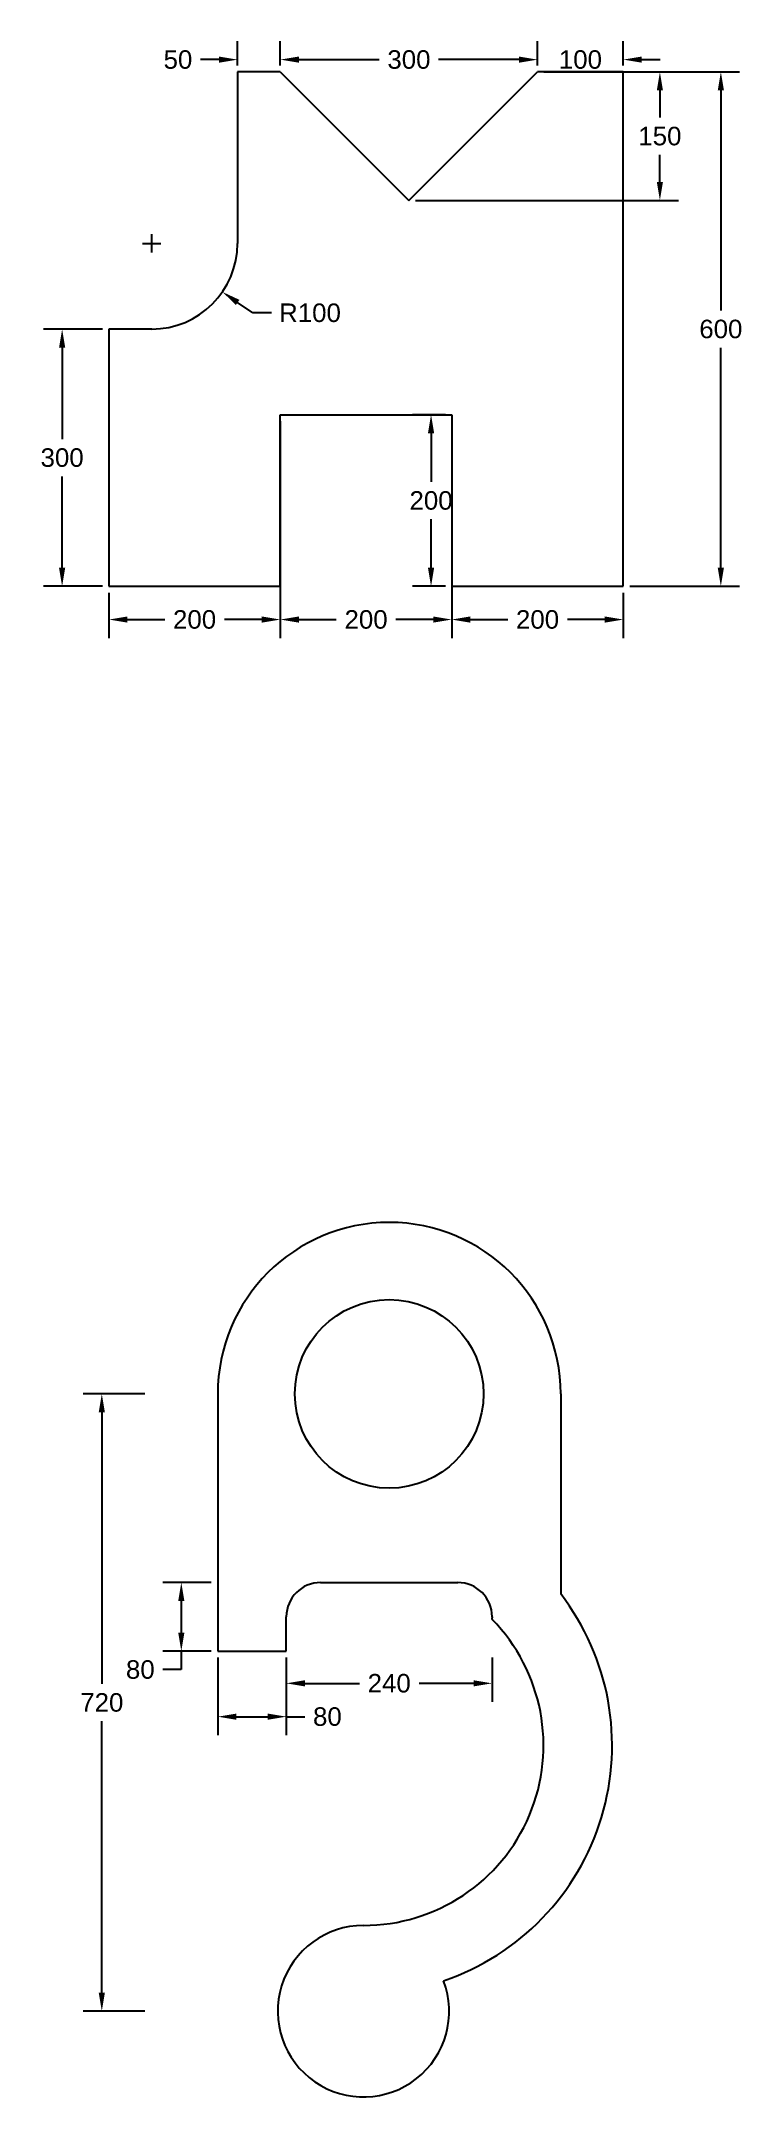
# Model space of a CAD drawing. Header units: millimetres. Extents: x -642 to 10240, y -4341 to 2988.
# Drawn here: x 2212 to 3030, y -140 to 2258 of the extents above; entities that cross this region are included whole.
import ezdxf

# ---------------------------------------------------------------- set-up
doc = ezdxf.new("R2010")
doc.units = ezdxf.units.MM
doc.styles.get("Standard").update_dxf_attribs({"font": 'arial.ttf'})
doc.dimstyles.get("Standard").update_dxf_attribs({"dimscale": 120, "dimtxt": 0.18, "dimasz": 0.18, "dimexe": 0.18, "dimexo": 0.0625, "dimgap": 0.09, "dimtad": 0, "dimtih": 1, "dimtoh": 1, "dimdec": 0, "dimzin": 0, "dimdsep": 46, "dimtxsty": 'Standard', "dimcen": 0.09, "dimadec": 0, "dimazin": 0, "dimtfac": 1, "dimtdec": 0, "dimtofl": 0, "dimtmove": 0, "dimatfit": 3, "dimfxl": 1, "dimtolj": 1, "dimtzin": 0, "dimarcsym": 0})

msp = doc.modelspace()

# ---------------------------------------------------------------- blocks, each defined once
blk = doc.blocks.new('*D7')
at = {"color": 0, "lineweight": -2, "transparency": 16777216}
for p, q in [((2441.4, 2229.7), (2441.4, 2258.1)), ((2491.4, 2229.7), (2491.4, 2258.1)), ((2419.8, 2236.5), (2398.2, 2236.5)), ((2513, 2236.5), (2534.6, 2236.5))]:
    blk.add_line(p, q, dxfattribs=at)
at = {"color": 0, "transparency": 16777216}
for points in [[(2419.8, 2240.1), (2419.8, 2232.9), (2441.4, 2236.5)], [(2513, 2240.1), (2513, 2232.9), (2491.4, 2236.5)]]:
    blk.add_solid(points, dxfattribs=at)
at = {"layer": 'Defpoints', "color": 0, "transparency": 16777216}
for p in [(2441.4, 2236.5), (2441.4, 2222.2), (2491.4, 2222.2)]:
    blk.add_point(p, dxfattribs=at)
at = {"color": 0, "transparency": 16777216, "insert": (2372, 2236.5), "char_height": 21.6, "attachment_point": 5}
blk.add_mtext('\\A1;50', dxfattribs=at)
blk = doc.blocks.new('*D8')
at = {"color": 0, "lineweight": -2, "transparency": 16777216}
for p, q in [((2491.4, 2229.7), (2491.4, 2258.1)), ((2791.4, 2229.7), (2791.4, 2258.1)), ((2513, 2236.5), (2606.8, 2236.5)), ((2769.8, 2236.5), (2676, 2236.5))]:
    blk.add_line(p, q, dxfattribs=at)
at = {"color": 0, "transparency": 16777216}
for points in [[(2513, 2240.1), (2513, 2232.9), (2491.4, 2236.5)], [(2769.8, 2240.1), (2769.8, 2232.9), (2791.4, 2236.5)]]:
    blk.add_solid(points, dxfattribs=at)
at = {"layer": 'Defpoints', "color": 0, "transparency": 16777216}
for p in [(2791.4, 2236.5), (2491.4, 2222.2), (2791.4, 2222.2)]:
    blk.add_point(p, dxfattribs=at)
at = {"color": 0, "transparency": 16777216, "insert": (2641.4, 2236.5), "char_height": 21.6, "attachment_point": 5}
blk.add_mtext('\\A1;300', dxfattribs=at)
blk = doc.blocks.new('*D9')
at = {"color": 0, "lineweight": -2, "transparency": 16777216}
for p, q in [((2791.4, 2229.7), (2791.4, 2258.1)), ((2891.4, 2229.7), (2891.4, 2258.1)), ((2769.8, 2236.5), (2748.2, 2236.5)), ((2913, 2236.5), (2934.6, 2236.5))]:
    blk.add_line(p, q, dxfattribs=at)
at = {"color": 0, "transparency": 16777216}
for points in [[(2769.8, 2240.1), (2769.8, 2232.9), (2791.4, 2236.5)], [(2913, 2240.1), (2913, 2232.9), (2891.4, 2236.5)]]:
    blk.add_solid(points, dxfattribs=at)
at = {"layer": 'Defpoints', "color": 0, "transparency": 16777216}
for p in [(2791.4, 2236.5), (2791.4, 2222.2), (2891.4, 2222.2)]:
    blk.add_point(p, dxfattribs=at)
at = {"color": 0, "transparency": 16777216, "insert": (2841.4, 2236.5), "char_height": 21.6, "attachment_point": 5}
blk.add_mtext('\\A1;100', dxfattribs=at)
blk = doc.blocks.new('*D10')
at = {"color": 0, "lineweight": -2, "transparency": 16777216}
for p, q in [((2798.9, 2222.2), (2955.7, 2222.2)), ((2934.1, 2200.6), (2934.1, 2169)), ((2934.1, 2093.8), (2934.1, 2125.4)), ((2648.9, 2072.2), (2955.7, 2072.2))]:
    blk.add_line(p, q, dxfattribs=at)
at = {"color": 0, "transparency": 16777216}
for points in [[(2930.5, 2200.6), (2937.7, 2200.6), (2934.1, 2222.2)], [(2930.5, 2093.8), (2937.7, 2093.8), (2934.1, 2072.2)]]:
    blk.add_solid(points, dxfattribs=at)
at = {"layer": 'Defpoints', "color": 0, "transparency": 16777216}
for p in [(2791.4, 2222.2), (2934.1, 2222.2), (2641.4, 2072.2)]:
    blk.add_point(p, dxfattribs=at)
at = {"color": 0, "transparency": 16777216, "insert": (2934.1, 2147.2), "char_height": 21.6, "attachment_point": 5}
blk.add_mtext('\\A1;150', dxfattribs=at)
blk = doc.blocks.new('*D11')
at = {"color": 0, "lineweight": -2, "transparency": 16777216}
for p, q in [((2283.9, 1922.2), (2215.3, 1922.2)), ((2236.9, 1900.6), (2236.9, 1794)), ((2236.9, 1643.8), (2236.9, 1750.4)), ((2283.9, 1622.2), (2215.3, 1622.2))]:
    blk.add_line(p, q, dxfattribs=at)
at = {"color": 0, "transparency": 16777216}
for points in [[(2233.3, 1900.6), (2240.5, 1900.6), (2236.9, 1922.2)], [(2233.3, 1643.8), (2240.5, 1643.8), (2236.9, 1622.2)]]:
    blk.add_solid(points, dxfattribs=at)
at = {"layer": 'Defpoints', "color": 0, "transparency": 16777216}
for p in [(2291.4, 1922.2), (2236.9, 1622.2), (2291.4, 1622.2)]:
    blk.add_point(p, dxfattribs=at)
at = {"color": 0, "transparency": 16777216, "insert": (2236.9, 1772.2), "char_height": 21.6, "attachment_point": 5}
blk.add_mtext('\\A1;300', dxfattribs=at)
blk = doc.blocks.new('*D12')
at = {"color": 0, "lineweight": -2, "transparency": 16777216}
for p, q in [((2330.6, 2022.2), (2352.2, 2022.2)), ((2341.4, 2011.4), (2341.4, 2033)), ((2459.4, 1941.1), (2441.6, 1953.4)), ((2481, 1941.1), (2459.4, 1941.1))]:
    blk.add_line(p, q, dxfattribs=at)
at = {"color": 0, "transparency": 16777216}
blk.add_solid([(2443.7, 1956.3), (2439.6, 1950.4), (2423.8, 1965.6)], dxfattribs=at)
at = {"layer": 'Defpoints', "color": 0, "transparency": 16777216}
for p in [(2341.4, 2022.2), (2423.8, 1965.6)]:
    blk.add_point(p, dxfattribs=at)
at = {"color": 0, "transparency": 16777216, "insert": (2526, 1941.1), "char_height": 21.6, "attachment_point": 5}
blk.add_mtext('\\A1;R100', dxfattribs=at)
blk = doc.blocks.new('*D13')
at = {"color": 0, "lineweight": -2, "transparency": 16777216}
for p, q in [((2683.9, 1822.2), (2645.6, 1822.2)), ((2667.2, 1800.6), (2667.2, 1744)), ((2667.2, 1643.8), (2667.2, 1700.4)), ((2683.9, 1622.2), (2645.6, 1622.2))]:
    blk.add_line(p, q, dxfattribs=at)
at = {"color": 0, "transparency": 16777216}
for points in [[(2663.6, 1800.6), (2670.8, 1800.6), (2667.2, 1822.2)], [(2663.6, 1643.8), (2670.8, 1643.8), (2667.2, 1622.2)]]:
    blk.add_solid(points, dxfattribs=at)
at = {"layer": 'Defpoints', "color": 0, "transparency": 16777216}
for p in [(2691.4, 1822.2), (2667.2, 1622.2), (2691.4, 1622.2)]:
    blk.add_point(p, dxfattribs=at)
at = {"color": 0, "transparency": 16777216, "insert": (2667.2, 1722.2), "char_height": 21.6, "attachment_point": 5}
blk.add_mtext('\\A1;200', dxfattribs=at)
blk = doc.blocks.new('*D14')
at = {"color": 0, "lineweight": -2, "transparency": 16777216}
for p, q in [((2291.4, 1614.7), (2291.4, 1561.8)), ((2491.4, 1614.7), (2491.4, 1561.8)), ((2313, 1583.4), (2356.6, 1583.4)), ((2469.8, 1583.4), (2426.2, 1583.4))]:
    blk.add_line(p, q, dxfattribs=at)
at = {"color": 0, "transparency": 16777216}
for points in [[(2313, 1587), (2313, 1579.8), (2291.4, 1583.4)], [(2469.8, 1587), (2469.8, 1579.8), (2491.4, 1583.4)]]:
    blk.add_solid(points, dxfattribs=at)
at = {"layer": 'Defpoints', "color": 0, "transparency": 16777216}
for p in [(2291.4, 1622.2), (2491.4, 1622.2), (2491.4, 1583.4)]:
    blk.add_point(p, dxfattribs=at)
at = {"color": 0, "transparency": 16777216, "insert": (2391.4, 1583.4), "char_height": 21.6, "attachment_point": 5}
blk.add_mtext('\\A1;200', dxfattribs=at)
blk = doc.blocks.new('*D15')
at = {"color": 0, "lineweight": -2, "transparency": 16777216}
for p, q in [((2691.4, 1614.7), (2691.4, 1561.8)), ((2891.4, 1614.7), (2891.4, 1561.8)), ((2713, 1583.4), (2756.6, 1583.4)), ((2869.8, 1583.4), (2826.2, 1583.4))]:
    blk.add_line(p, q, dxfattribs=at)
at = {"color": 0, "transparency": 16777216}
for points in [[(2713, 1587), (2713, 1579.8), (2691.4, 1583.4)], [(2869.8, 1587), (2869.8, 1579.8), (2891.4, 1583.4)]]:
    blk.add_solid(points, dxfattribs=at)
at = {"layer": 'Defpoints', "color": 0, "transparency": 16777216}
for p in [(2691.4, 1622.2), (2891.4, 1622.2), (2891.4, 1583.4)]:
    blk.add_point(p, dxfattribs=at)
at = {"color": 0, "transparency": 16777216, "insert": (2791.4, 1583.4), "char_height": 21.6, "attachment_point": 5}
blk.add_mtext('\\A1;200', dxfattribs=at)
blk = doc.blocks.new('*D16')
at = {"color": 0, "lineweight": -2, "transparency": 16777216}
for p, q in [((2491.4, 1814.7), (2491.4, 1561.8)), ((2691.4, 1814.7), (2691.4, 1561.8)), ((2513, 1583.4), (2556.6, 1583.4)), ((2669.8, 1583.4), (2626.2, 1583.4))]:
    blk.add_line(p, q, dxfattribs=at)
at = {"color": 0, "transparency": 16777216}
for points in [[(2513, 1587), (2513, 1579.8), (2491.4, 1583.4)], [(2669.8, 1587), (2669.8, 1579.8), (2691.4, 1583.4)]]:
    blk.add_solid(points, dxfattribs=at)
at = {"layer": 'Defpoints', "color": 0, "transparency": 16777216}
for p in [(2491.4, 1822.2), (2691.4, 1822.2), (2691.4, 1583.4)]:
    blk.add_point(p, dxfattribs=at)
at = {"color": 0, "transparency": 16777216, "insert": (2591.4, 1583.4), "char_height": 21.6, "attachment_point": 5}
blk.add_mtext('\\A1;200', dxfattribs=at)
blk = doc.blocks.new('*D17')
at = {"color": 0, "lineweight": -2, "transparency": 16777216}
for p, q in [((2898.9, 2222.2), (3026.8, 2222.2)), ((3005.2, 2200.6), (3005.2, 1944)), ((3005.2, 1643.8), (3005.2, 1900.4)), ((2898.9, 1622.2), (3026.8, 1622.2))]:
    blk.add_line(p, q, dxfattribs=at)
at = {"color": 0, "transparency": 16777216}
for points in [[(3001.6, 2200.6), (3008.8, 2200.6), (3005.2, 2222.2)], [(3001.6, 1643.8), (3008.8, 1643.8), (3005.2, 1622.2)]]:
    blk.add_solid(points, dxfattribs=at)
at = {"layer": 'Defpoints', "color": 0, "transparency": 16777216}
for p in [(2891.4, 2222.2), (3005.2, 2222.2), (2891.4, 1622.2)]:
    blk.add_point(p, dxfattribs=at)
at = {"color": 0, "transparency": 16777216, "insert": (3005.2, 1922.2), "char_height": 21.6, "attachment_point": 5}
blk.add_mtext('\\A1;600', dxfattribs=at)
blk = doc.blocks.new('*D49')
at = {"color": 0, "lineweight": -2, "transparency": 16777216}
for p, q in [((2333.3, 680.2), (2261.6, 680.2)), ((2283.2, 658.6), (2283.2, 342.1)), ((2283.2, -18.2), (2283.2, 298.4)), ((2333.3, -39.8), (2261.6, -39.8))]:
    blk.add_line(p, q, dxfattribs=at)
at = {"color": 0, "transparency": 16777216}
for points in [[(2279.6, 658.6), (2286.8, 658.6), (2283.2, 680.2)], [(2279.6, -18.2), (2286.8, -18.2), (2283.2, -39.8)]]:
    blk.add_solid(points, dxfattribs=at)
at = {"layer": 'Defpoints', "color": 0, "transparency": 16777216}
for p in [(2340.8, 680.2), (2283.2, -39.8), (2340.8, -39.8)]:
    blk.add_point(p, dxfattribs=at)
at = {"color": 0, "transparency": 16777216, "insert": (2283.2, 320.2), "char_height": 21.6, "attachment_point": 5}
blk.add_mtext('\\A1;720', dxfattribs=at)
blk = doc.blocks.new('*D50')
at = {"color": 0, "lineweight": -2, "transparency": 16777216}
for p, q in [((2410.9, 460.2), (2354.3, 460.2)), ((2375.9, 438.6), (2375.9, 401.8)), ((2410.9, 380.2), (2354.3, 380.2)), ((2375.9, 380.2), (2375.9, 358.6)), ((2375.9, 358.6), (2354.3, 358.6))]:
    blk.add_line(p, q, dxfattribs=at)
at = {"color": 0, "transparency": 16777216}
for points in [[(2372.3, 438.6), (2379.5, 438.6), (2375.9, 460.2)], [(2372.3, 401.8), (2379.5, 401.8), (2375.9, 380.2)]]:
    blk.add_solid(points, dxfattribs=at)
at = {"layer": 'Defpoints', "color": 0, "transparency": 16777216}
for p in [(2418.4, 460.2), (2375.9, 380.2), (2418.4, 380.2)]:
    blk.add_point(p, dxfattribs=at)
at = {"color": 0, "transparency": 16777216, "insert": (2328.1, 358.6), "char_height": 21.6, "attachment_point": 5}
blk.add_mtext('\\A1;80', dxfattribs=at)
blk = doc.blocks.new('*D51')
at = {"color": 0, "lineweight": -2, "transparency": 16777216}
for p, q in [((2418.4, 372.7), (2418.4, 282.1)), ((2498.4, 372.7), (2498.4, 282.1)), ((2440, 303.7), (2476.8, 303.7)), ((2498.4, 303.7), (2520, 303.7))]:
    blk.add_line(p, q, dxfattribs=at)
at = {"color": 0, "transparency": 16777216}
for points in [[(2440, 307.3), (2440, 300.1), (2418.4, 303.7)], [(2476.8, 307.3), (2476.8, 300.1), (2498.4, 303.7)]]:
    blk.add_solid(points, dxfattribs=at)
at = {"layer": 'Defpoints', "color": 0, "transparency": 16777216}
for p in [(2418.4, 380.2), (2498.4, 380.2), (2498.4, 303.7)]:
    blk.add_point(p, dxfattribs=at)
at = {"color": 0, "transparency": 16777216, "insert": (2546.3, 303.7), "char_height": 21.6, "attachment_point": 5}
blk.add_mtext('\\A1;80', dxfattribs=at)
blk = doc.blocks.new('*D52')
at = {"color": 0, "lineweight": -2, "transparency": 16777216}
for p, q in [((2498.4, 372.7), (2498.4, 321)), ((2738.4, 372.7), (2738.4, 321)), ((2520, 342.6), (2583.6, 342.6)), ((2716.8, 342.6), (2653.3, 342.6))]:
    blk.add_line(p, q, dxfattribs=at)
at = {"color": 0, "transparency": 16777216}
for points in [[(2520, 346.2), (2520, 339), (2498.4, 342.6)], [(2716.8, 346.2), (2716.8, 339), (2738.4, 342.6)]]:
    blk.add_solid(points, dxfattribs=at)
at = {"layer": 'Defpoints', "color": 0, "transparency": 16777216}
for p in [(2498.4, 380.2), (2738.4, 380.2), (2738.4, 342.6)]:
    blk.add_point(p, dxfattribs=at)
at = {"color": 0, "transparency": 16777216, "insert": (2618.4, 342.6), "char_height": 21.6, "attachment_point": 5}
blk.add_mtext('\\A1;240', dxfattribs=at)

# ---------------------------------------------------------------- dimensions: what is measured, and where the dimension line sits
for base, p1, p2, picture, middle in [((2441.4, 2236.5), (2491.4, 2222.2), (2441.4, 2222.2), '*D7', (2372, 2236.5)), ((2791.4, 2236.5), (2491.4, 2222.2), (2791.4, 2222.2), '*D8', (2641.4, 2236.5)), ((2791.4, 2236.5), (2891.4, 2222.2), (2791.4, 2222.2), '*D9', (2841.4, 2236.5)), ((2691.4, 1583.4), (2491.4, 1822.2), (2691.4, 1822.2), '*D16', (2591.4, 1583.4)), ((2491.4, 1583.4), (2291.4, 1622.2), (2491.4, 1622.2), '*D14', (2391.4, 1583.4)), ((2891.4, 1583.4), (2691.4, 1622.2), (2891.4, 1622.2), '*D15', (2791.4, 1583.4)), ((2498.4, 303.7), (2418.4, 380.2), (2498.4, 380.2), '*D51', (2546.3, 303.7)), ((2738.4, 342.6), (2498.4, 380.2), (2738.4, 380.2), '*D52', (2618.4, 342.6))]:
    dim = msp.add_linear_dim(base=base, p1=p1, p2=p2, dimstyle='Standard')
    dim.commit()
    dim.dimension.update_dxf_attribs({"geometry": picture, "text_midpoint": middle})
for base, p1, p2, picture, middle in [((2934.1, 2222.2), (2641.4, 2072.2), (2791.4, 2222.2), '*D10', (2934.1, 2147.2)), ((3005.2, 2222.2), (2891.4, 1622.2), (2891.4, 2222.2), '*D17', (3005.2, 1922.2)), ((2236.9, 1622.2), (2291.4, 1922.2), (2291.4, 1622.2), '*D11', (2236.9, 1772.2)), ((2667.2, 1622.2), (2691.4, 1822.2), (2691.4, 1622.2), '*D13', (2667.2, 1722.2)), ((2283.2, -39.8), (2340.8, 680.2), (2340.8, -39.8), '*D49', (2283.2, 320.2)), ((2375.9, 380.2), (2418.4, 460.2), (2418.4, 380.2), '*D50', (2328.1, 358.6))]:
    dim = msp.add_linear_dim(base=base, p1=p1, p2=p2, angle=90, dimstyle='Standard')
    dim.commit()
    dim.dimension.update_dxf_attribs({"geometry": picture, "text_midpoint": middle})
dim = msp.add_radius_dim(center=(2341.4, 2022.2), mpoint=(2423.8, 1965.6), dimstyle='Standard')
dim.commit()
dim.dimension.update_dxf_attribs({"geometry": '*D12', "text_midpoint": (2526, 1941.1)})

# ---------------------------------------------------------------- linework, layer by layer
for p, q in [((2491.4, 2222.2), (2441.4, 2222.2)), ((2441.4, 2222.2), (2441.4, 2022.2)), ((2491.4, 2222.2), (2641.4, 2072.2)), ((2641.4, 2072.2), (2791.4, 2222.2)), ((2891.4, 2222.2), (2791.4, 2222.2)), ((2891.4, 2072.2), (2891.4, 2222.2)), ((2891.4, 1622.2), (2891.4, 2072.2)), ((2291.4, 1922.2), (2291.4, 1622.2)), ((2341.4, 1922.2), (2291.4, 1922.2)), ((2491.4, 1622.2), (2491.4, 1822.2)), ((2491.4, 1822.2), (2691.4, 1822.2)), ((2691.4, 1822.2), (2691.4, 1622.2)), ((2291.4, 1622.2), (2491.4, 1622.2)), ((2691.4, 1622.2), (2891.4, 1622.2)), ((2418.4, 680.2), (2418.4, 380.2)), ((2818.4, 680.2), (2818.4, 446.9)), ((2538.4, 460.2), (2698.4, 460.2)), ((2498.4, 380.2), (2498.4, 420.2)), ((2418.4, 380.2), (2498.4, 380.2))]:
    msp.add_line(p, q)
msp.add_circle((2618.4, 680.2), 110)
for centre, radius, start, end in [((2341.4, 2022.2), 100, 270, 0), ((2618.4, 680.2), 200, 0, 180), ((2538.4, 420.2), 40, 90, 180), ((2698.4, 420.2), 40, 0, 90), ((2588.4, 270.2), 290, 288.8075, 37.5235), ((2588.4, 270.2), 210, 270, 44.4153), ((2588.4, -39.8), 100, 90, 20.7836)]:
    msp.add_arc(centre, radius, start, end)
msp.add_open_spline([(2738.4, 420.2), (2738.4, 419.2), (2737.7, 417.9), (2738.4, 417.2)], degree=3)
msp.add_open_spline([(2738.4, 420.2), (2738.4, 419.2), (2737.7, 417.9), (2738.4, 417.2)], degree=3)

msp.set_redraw_order([(e.dxf.handle, doc.entitydb.next_handle()) for e in msp.query("TEXT MTEXT ATTDEF DIMENSION ARC_DIMENSION")])  # texts and dimensions are drawn at this point

doc.saveas('drawing.dxf')
